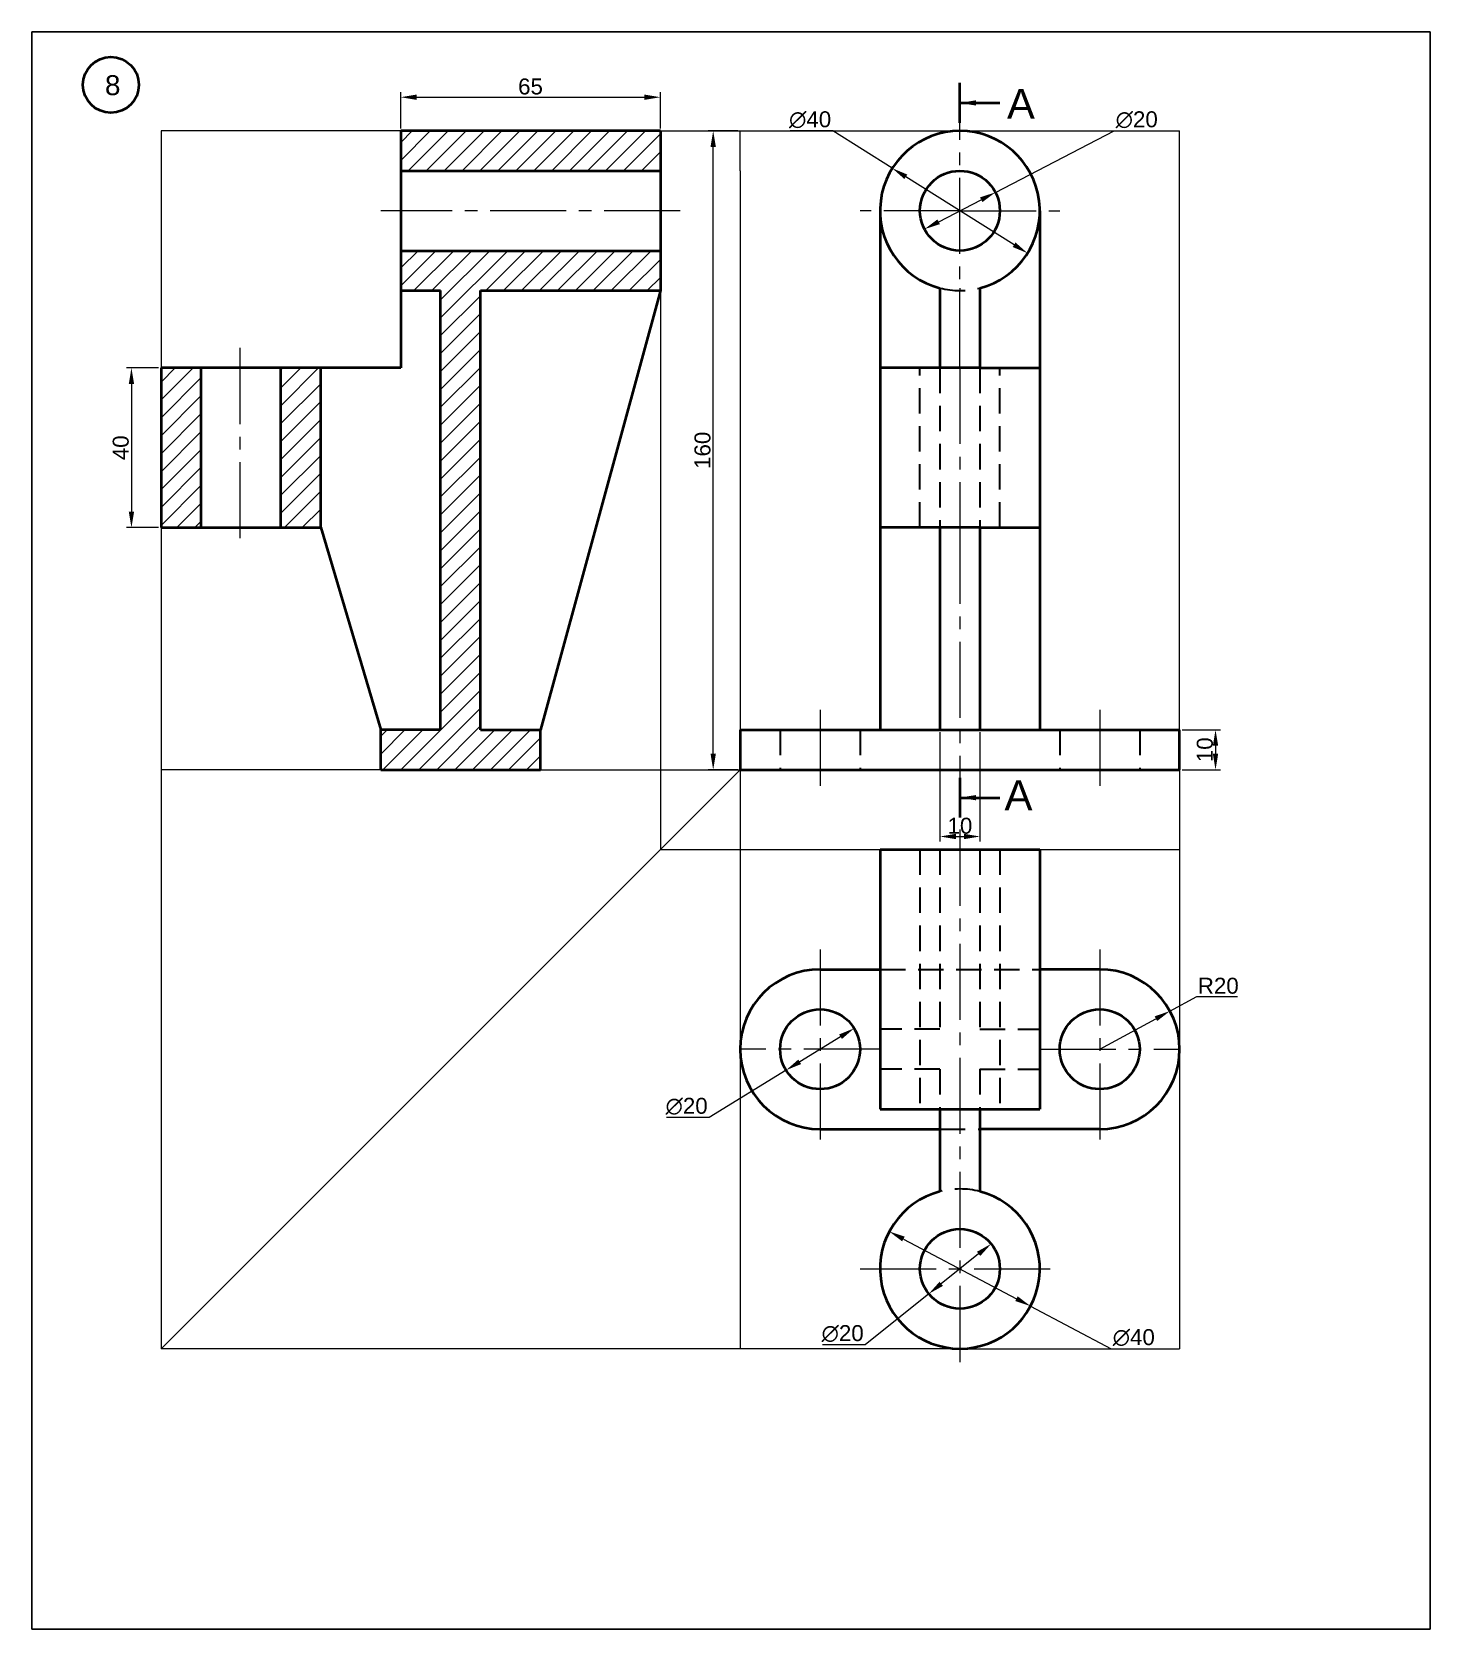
# Model space of a CAD drawing. Header units: millimetres. Extents: x -163670 to 2400, y 0 to 52589.
# Drawn here: x 2050 to 2400, y 0 to 400 of the extents above; entities that cross this region are included whole.
import ezdxf

# ---------------------------------------------------------------- set-up
doc = ezdxf.new("R2010")
doc.units = ezdxf.units.MM
doc.linetypes.add('CENTER2', pattern=[28.575, 19.05, -3.175, 3.175, -3.175])
doc.linetypes.add('DASHED2', pattern=[9.525, 6.35, -3.175])
for name, color, linetype, lineweight in [('Centre', 1, 'CENTER2', 20), ('Dim and Hatch', 6, 'Continuous', 20), ('Hidden', 3, 'DASHED2', 30), ('Object', 2, 'Continuous', 40), ('Projection', 5, 'Continuous', 5)]:
    doc.layers.add(name, color=color, linetype=linetype, lineweight=lineweight)
doc.styles.get("Standard").update_dxf_attribs({"font": 'arial.ttf'})
doc.dimstyles.new('ISO-25', dxfattribs={"dimtxt": 4, "dimasz": 4, "dimexe": 1.25, "dimexo": 0.625, "dimtad": 1, "dimtoh": 1, "dimdec": 0, "dimtxsty": 'Standard', "dimcen": 2.5, "dimclrd": 256, "dimclre": 256, "dimclrt": 256, "dimadec": 0, "dimazin": 0, "dimtfac": 1, "dimtdec": 0, "dimtmove": 0, "dimatfit": 2, "dimfxl": 1, "dimlwd": -1, "dimlwe": -1, "dimarcsym": 0})

msp = doc.modelspace()

# ---------------------------------------------------------------- texts
at = {"layer": 'Object', "attachment_point": 1}
for s, width, gutter_width, insert, char_height in [('8', 42.3293, 25, (2068.27, 389.17), 5), ('A', 41.25, 18.75, (2294.09, 385.75), 7.5), ('A', 13.3072, 18.75, (2293.47, 212.59), 7.5)]:
    msp.add_mtext_dynamic_manual_height_columns(s, width=width, gutter_width=gutter_width, heights=[0], dxfattribs=dict(at, insert=insert, char_height=char_height))

# ---------------------------------------------------------------- blocks, each defined once
blk = doc.blocks.new('*D117')
at = {"layer": 'Defpoints', "color": 0, "transparency": 16777216}
for p in [(2207.31, 383.65), (2142.31, 375.22), (2207.31, 375.22)]:
    blk.add_point(p, dxfattribs=at)
at = {"layer": 'Dim and Hatch', "transparency": 16777216}
for p, q in [((2142.31, 375.84), (2142.31, 384.9)), ((2207.31, 375.84), (2207.31, 384.9)), ((2146.31, 383.65), (2203.31, 383.65))]:
    blk.add_line(p, q, dxfattribs=at)
for points in [[(2146.31, 384.32), (2146.31, 382.98), (2142.31, 383.65)], [(2203.31, 384.32), (2203.31, 382.98), (2207.31, 383.65)]]:
    blk.add_solid(points, dxfattribs=at)
at = {"layer": 'Dim and Hatch', "transparency": 16777216, "insert": (2174.81, 386.32), "char_height": 4, "attachment_point": 5}
blk.add_mtext('65', dxfattribs=at)
blk = doc.blocks.new('*D118')
at = {"layer": 'Defpoints', "color": 0, "transparency": 16777216}
for p in [(2082.31, 315.85), (2074.9, 275.85), (2082.31, 275.85)]:
    blk.add_point(p, dxfattribs=at)
at = {"layer": 'Dim and Hatch', "transparency": 16777216}
for p, q in [((2081.69, 315.85), (2073.65, 315.85)), ((2074.9, 311.85), (2074.9, 279.85)), ((2081.69, 275.85), (2073.65, 275.85))]:
    blk.add_line(p, q, dxfattribs=at)
for points in [[(2074.24, 311.85), (2075.57, 311.85), (2074.9, 315.85)], [(2074.24, 279.85), (2075.57, 279.85), (2074.9, 275.85)]]:
    blk.add_solid(points, dxfattribs=at)
at = {"layer": 'Dim and Hatch', "transparency": 16777216, "insert": (2072.24, 295.85), "char_height": 4, "attachment_point": 5, "rotation": 90}
blk.add_mtext('40', dxfattribs=at)
blk = doc.blocks.new('*D119')
at = {"layer": 'Defpoints', "color": 0, "transparency": 16777216}
for p in [(2264.63, 99.56), (2300, 80.87)]:
    blk.add_point(p, dxfattribs=at)
at = {"layer": 'Dim and Hatch', "transparency": 16777216}
for p, q in [((2268.17, 97.69), (2296.46, 82.74)), ((2300, 80.87), (2320.18, 70.22)), ((2320.18, 70.22), (2330.87, 70.22))]:
    blk.add_line(p, q, dxfattribs=at)
for points in [[(2268.48, 98.28), (2267.85, 97.1), (2264.63, 99.56)], [(2296.77, 83.33), (2296.15, 82.15), (2300, 80.87)]]:
    blk.add_solid(points, dxfattribs=at)
at = {"layer": 'Dim and Hatch', "transparency": 16777216, "insert": (2325.83, 72.99), "char_height": 4, "attachment_point": 5}
blk.add_mtext('∅40', dxfattribs=at)
blk = doc.blocks.new('*D120')
at = {"layer": 'Defpoints', "color": 0, "transparency": 16777216}
for p in [(2290.12, 96.47), (2274.51, 83.96)]:
    blk.add_point(p, dxfattribs=at)
at = {"layer": 'Dim and Hatch', "transparency": 16777216}
for p, q in [((2286.99, 93.97), (2277.63, 86.46)), ((2274.51, 83.96), (2258.61, 71.22)), ((2258.61, 71.22), (2247.92, 71.22))]:
    blk.add_line(p, q, dxfattribs=at)
for points in [[(2286.58, 94.49), (2287.41, 93.45), (2290.12, 96.47)], [(2277.21, 86.98), (2278.05, 85.94), (2274.51, 83.96)]]:
    blk.add_solid(points, dxfattribs=at)
at = {"layer": 'Dim and Hatch', "transparency": 16777216, "insert": (2252.95, 73.99), "char_height": 4, "attachment_point": 5}
blk.add_mtext('∅20', dxfattribs=at)
blk = doc.blocks.new('*D121')
at = {"layer": 'Defpoints', "color": 0, "transparency": 16777216}
for p in [(2255.83, 150.45), (2238.8, 139.98)]:
    blk.add_point(p, dxfattribs=at)
at = {"layer": 'Dim and Hatch', "transparency": 16777216}
for p, q in [((2252.42, 148.36), (2242.2, 142.07)), ((2238.8, 139.98), (2219.55, 128.14)), ((2219.55, 128.14), (2208.86, 128.14))]:
    blk.add_line(p, q, dxfattribs=at)
for points in [[(2252.07, 148.93), (2252.77, 147.79), (2255.83, 150.45)], [(2241.85, 142.64), (2242.55, 141.5), (2238.8, 139.98)]]:
    blk.add_solid(points, dxfattribs=at)
at = {"layer": 'Dim and Hatch', "transparency": 16777216, "insert": (2213.89, 130.92), "char_height": 4, "attachment_point": 5}
blk.add_mtext('∅20', dxfattribs=at)
blk = doc.blocks.new('*D122')
at = {"layer": 'Defpoints', "color": 0, "transparency": 16777216}
for p in [(2291.19, 359.82), (2273.43, 350.61)]:
    blk.add_point(p, dxfattribs=at)
at = {"layer": 'Dim and Hatch', "transparency": 16777216}
for p, q in [((2291.19, 359.82), (2320.91, 375.22)), ((2320.91, 375.22), (2331.6, 375.22)), ((2276.99, 352.45), (2287.64, 357.98))]:
    blk.add_line(p, q, dxfattribs=at)
for points in [[(2287.33, 358.57), (2287.95, 357.38), (2291.19, 359.82)], [(2276.68, 353.05), (2277.29, 351.86), (2273.43, 350.61)]]:
    blk.add_solid(points, dxfattribs=at)
at = {"layer": 'Dim and Hatch', "transparency": 16777216, "insert": (2326.57, 377.99), "char_height": 4, "attachment_point": 5}
blk.add_mtext('∅20', dxfattribs=at)
blk = doc.blocks.new('*D123')
at = {"layer": 'Defpoints', "color": 0, "transparency": 16777216}
for p in [(2265.38, 365.85), (2299.25, 344.58)]:
    blk.add_point(p, dxfattribs=at)
at = {"layer": 'Dim and Hatch', "transparency": 16777216}
for p, q in [((2250.47, 375.22), (2239.78, 375.22)), ((2265.38, 365.85), (2250.47, 375.22)), ((2295.86, 346.7), (2268.76, 363.73))]:
    blk.add_line(p, q, dxfattribs=at)
for points in [[(2269.12, 364.29), (2268.41, 363.16), (2265.38, 365.85)], [(2296.22, 347.27), (2295.51, 346.14), (2299.25, 344.58)]]:
    blk.add_solid(points, dxfattribs=at)
at = {"layer": 'Dim and Hatch', "transparency": 16777216, "insert": (2244.81, 377.99), "char_height": 4, "attachment_point": 5}
blk.add_mtext('∅40', dxfattribs=at)
blk = doc.blocks.new('*D124')
at = {"layer": 'Defpoints', "color": 0, "transparency": 16777216}
for p in [(2337.31, 225.22), (2337.31, 215.22), (2346.3, 215.22)]:
    blk.add_point(p, dxfattribs=at)
at = {"layer": 'Dim and Hatch', "transparency": 16777216}
for p, q in [((2337.94, 225.22), (2347.55, 225.22)), ((2346.3, 221.22), (2346.3, 219.22)), ((2337.94, 215.22), (2347.55, 215.22))]:
    blk.add_line(p, q, dxfattribs=at)
for points in [[(2345.63, 221.22), (2346.96, 221.22), (2346.3, 225.22)], [(2345.63, 219.22), (2346.96, 219.22), (2346.3, 215.22)]]:
    blk.add_solid(points, dxfattribs=at)
at = {"layer": 'Dim and Hatch', "transparency": 16777216, "insert": (2343.63, 220.22), "char_height": 4, "attachment_point": 5, "rotation": 90}
blk.add_mtext('10', dxfattribs=at)
blk = doc.blocks.new('*D125')
at = {"layer": 'Defpoints', "color": 0, "transparency": 16777216}
for p in [(2277.31, 225.22), (2287.31, 225.22), (2287.31, 198.5)]:
    blk.add_point(p, dxfattribs=at)
at = {"layer": 'Dim and Hatch', "transparency": 16777216}
for p, q in [((2277.31, 224.59), (2277.31, 197.25)), ((2287.31, 224.59), (2287.31, 197.25)), ((2281.31, 198.5), (2283.31, 198.5))]:
    blk.add_line(p, q, dxfattribs=at)
for points in [[(2281.31, 199.17), (2281.31, 197.83), (2277.31, 198.5)], [(2283.31, 199.17), (2283.31, 197.83), (2287.31, 198.5)]]:
    blk.add_solid(points, dxfattribs=at)
at = {"layer": 'Dim and Hatch', "transparency": 16777216, "insert": (2282.31, 201.17), "char_height": 4, "attachment_point": 5}
blk.add_mtext('10', dxfattribs=at)
blk = doc.blocks.new('*D126')
at = {"layer": 'Defpoints', "color": 0, "transparency": 16777216}
for p in [(2220.54, 375.22), (2227.31, 375.22), (2227.31, 215.22)]:
    blk.add_point(p, dxfattribs=at)
at = {"layer": 'Dim and Hatch', "transparency": 16777216}
for p, q in [((2226.69, 375.22), (2219.29, 375.22)), ((2220.54, 219.22), (2220.54, 371.22)), ((2226.69, 215.22), (2219.29, 215.22))]:
    blk.add_line(p, q, dxfattribs=at)
for points in [[(2219.88, 371.22), (2221.21, 371.22), (2220.54, 375.22)], [(2219.88, 219.22), (2221.21, 219.22), (2220.54, 215.22)]]:
    blk.add_solid(points, dxfattribs=at)
at = {"layer": 'Dim and Hatch', "transparency": 16777216, "insert": (2217.88, 295.22), "char_height": 4, "attachment_point": 5, "rotation": 90}
blk.add_mtext('160', dxfattribs=at)
blk = doc.blocks.new('*D127')
at = {"layer": 'Defpoints', "color": 0, "transparency": 16777216}
for p in [(2334.88, 154.78), (2317.31, 145.22)]:
    blk.add_point(p, dxfattribs=at)
at = {"layer": 'Dim and Hatch', "transparency": 16777216}
for p, q in [((2334.88, 154.78), (2341.59, 158.43)), ((2341.59, 158.43), (2351.76, 158.43)), ((2317.31, 145.22), (2331.37, 152.87))]:
    blk.add_line(p, q, dxfattribs=at)
blk.add_solid([(2331.05, 153.45), (2331.68, 152.28), (2334.88, 154.78)], dxfattribs=at)
at = {"layer": 'Dim and Hatch', "transparency": 16777216, "insert": (2346.98, 161.1), "char_height": 4, "attachment_point": 5}
blk.add_mtext('R20', dxfattribs=at)

# ---------------------------------------------------------------- dimensions: what is measured, and where the dimension line sits
at = {"layer": 'Dim and Hatch'}
for base, p1, p2, picture, middle in [((2207.31, 383.65), (2142.31, 375.22), (2207.31, 375.22), '*D117', (2174.81, 386.32)), ((2287.31, 198.5), (2277.31, 225.22), (2287.31, 225.22), '*D125', (2282.31, 201.17))]:
    dim = msp.add_linear_dim(base=base, p1=p1, p2=p2, dimstyle='ISO-25', dxfattribs=at)
    dim.commit()
    dim.dimension.update_dxf_attribs({"geometry": picture, "text_midpoint": middle})
for p1, p2, picture, middle in [((2299.25, 344.58), (2265.38, 365.85), '*D123', (2244.81, 375.22)), ((2273.43, 350.61), (2291.19, 359.82), '*D122', (2326.57, 375.22)), ((2255.83, 150.45), (2238.8, 139.98), '*D121', (2213.89, 128.14)), ((2290.12, 96.47), (2274.51, 83.96), '*D120', (2252.95, 71.22)), ((2264.63, 99.56), (2300, 80.87), '*D119', (2325.83, 70.22))]:
    dim = msp.add_diameter_dim_2p(p1=p1, p2=p2, dimstyle='ISO-25', dxfattribs=at)
    dim.commit()
    dim.dimension.update_dxf_attribs({"geometry": picture, "text_midpoint": middle, "dimtype": 163})
for base, p1, p2, picture, middle in [((2220.54, 375.22), (2227.31, 215.22), (2227.31, 375.22), '*D126', (2217.88, 295.22)), ((2074.9, 275.85), (2082.31, 315.85), (2082.31, 275.85), '*D118', (2072.24, 295.85)), ((2346.3, 215.22), (2337.31, 225.22), (2337.31, 215.22), '*D124', (2343.63, 220.22))]:
    dim = msp.add_linear_dim(base=base, p1=p1, p2=p2, angle=90, dimstyle='ISO-25', dxfattribs=at)
    dim.commit()
    dim.dimension.update_dxf_attribs({"geometry": picture, "text_midpoint": middle})
dim = msp.add_radius_dim(center=(2317.31, 145.22), mpoint=(2334.88, 154.78), dimstyle='ISO-25', dxfattribs=at)
dim.commit()
dim.dimension.update_dxf_attribs({"geometry": '*D127', "text_midpoint": (2346.98, 158.43), "dimtype": 164})

# ---------------------------------------------------------------- hatches: boundary and pattern name
at = {"layer": 'Dim and Hatch'}
h = msp.add_hatch(dxfattribs=at)
h.set_pattern_fill('ANSI31', color=256)
h.set_pattern_definition([(45, (84.5248, -1918.9547), (-2.245064, 2.245064), [])])
h.paths.add_polyline_path([(2207.31, 365.22), (2207.31, 375.22), (2142.31, 375.22), (2142.31, 365.22)])
h.paths.add_polyline_path([(2152.31, 335.22), (2152.31, 225.22), (2137.31, 225.22), (2137.31, 215.22), (2177.31, 215.22), (2177.31, 225.22), (2162.31, 225.22), (2162.31, 335.22), (2207.31, 335.22), (2207.31, 345.22), (2142.31, 345.22), (2142.31, 335.22)])
h.paths.add_polyline_path([(2122.31, 315.85), (2112.31, 315.85), (2112.31, 275.85), (2122.31, 275.85)])
h.paths.add_polyline_path([(2082.31, 275.85), (2092.31, 275.85), (2092.31, 315.85), (2082.31, 315.85)])

# ---------------------------------------------------------------- linework, layer by layer
msp.add_lwpolyline([(2050, 0), (2400, 0), (2400, 400), (2050, 400)], close=True)
at = {"layer": 'Centre'}
for p, q in [((2282.31, 375.22), (2282.31, 377.22)), ((2282.31, 315.85), (2282.31, 375.22)), ((2212.31, 355.22), (2137.31, 355.22)), ((2282.31, 355.22), (2257.31, 355.22)), ((2282.31, 355.22), (2307.31, 355.22)), ((2102.02, 320.85), (2102.02, 270.85)), ((2282.31, 315.85), (2282.31, 275.85)), ((2282.31, 275.85), (2282.31, 215.22)), ((2247.31, 230.22), (2247.31, 210.22)), ((2317.31, 230.22), (2317.31, 210.22)), ((2282.31, 215.22), (2282.31, 213.22)), ((2282.31, 200.22), (2282.31, 65.22)), ((2247.31, 170.22), (2247.31, 120.22)), ((2317.31, 170.22), (2317.31, 120.22)), ((2262.31, 145.22), (2227.31, 145.22)), ((2302.31, 145.22), (2337.31, 145.22)), ((2257.31, 90.22), (2307.31, 90.22))]:
    msp.add_line(p, q, dxfattribs=at)
at = {"layer": 'Hidden'}
for p, q in [((2272.31, 275.85), (2272.31, 315.85)), ((2277.31, 315.85), (2277.31, 275.85)), ((2287.31, 315.85), (2287.31, 275.85)), ((2292.31, 275.85), (2292.31, 315.85)), ((2237.31, 225.22), (2237.31, 215.22)), ((2257.31, 225.22), (2257.31, 215.22)), ((2307.31, 225.22), (2307.31, 215.22)), ((2327.31, 225.22), (2327.31, 215.22)), ((2272.31, 195.22), (2272.31, 130.22)), ((2277.31, 195.22), (2277.31, 150.22)), ((2287.31, 195.22), (2287.31, 150.22)), ((2292.31, 195.22), (2292.31, 130.22)), ((2262.31, 165.22), (2302.31, 165.22)), ((2277.31, 150.22), (2262.31, 150.22)), ((2287.31, 150.22), (2302.31, 150.22)), ((2277.31, 140.22), (2262.31, 140.22)), ((2277.31, 140.22), (2277.31, 130.22)), ((2287.31, 140.22), (2302.31, 140.22)), ((2287.31, 140.22), (2287.31, 130.22)), ((2277.31, 125.22), (2287.31, 125.22))]:
    msp.add_line(p, q, dxfattribs=at)
for centre, start, end in [((2282.31, 355.22), 255.5225, 284.4775), ((2282.31, 90.22), 75.5225, 104.4775)]:
    msp.add_arc(centre, 20, start, end, dxfattribs=at)
at = {"layer": 'Object'}
for p, q in [((2282.31, 377.22), (2282.31, 387.22)), ((2207.31, 375.22), (2142.31, 375.22)), ((2142.31, 375.22), (2142.31, 335.22)), ((2207.31, 375.22), (2207.31, 335.22)), ((2142.31, 365.22), (2207.31, 365.22)), ((2262.31, 355.22), (2262.31, 225.22)), ((2302.31, 355.22), (2302.31, 225.22)), ((2142.31, 345.22), (2207.31, 345.22)), ((2142.31, 335.22), (2152.31, 335.22)), ((2142.31, 335.22), (2142.31, 315.85)), ((2152.31, 225.22), (2152.31, 335.22)), ((2162.31, 335.22), (2207.31, 335.22)), ((2162.31, 225.22), (2162.31, 335.22)), ((2207.31, 335.22), (2177.31, 225.22)), ((2277.31, 335.85), (2277.31, 315.85)), ((2287.31, 335.85), (2287.31, 315.85)), ((2142.31, 315.85), (2082.31, 315.85)), ((2082.31, 315.85), (2082.31, 275.85)), ((2092.31, 315.85), (2092.31, 275.85)), ((2112.31, 275.85), (2112.31, 315.85)), ((2122.31, 275.85), (2122.31, 315.85)), ((2287.31, 315.85), (2262.31, 315.85)), ((2287.31, 315.85), (2302.31, 315.85)), ((2082.31, 275.85), (2122.31, 275.85)), ((2122.31, 275.85), (2137.31, 225.22)), ((2287.31, 275.85), (2262.31, 275.85)), ((2277.31, 275.85), (2277.31, 225.22)), ((2287.31, 275.85), (2302.31, 275.85)), ((2287.31, 275.85), (2287.31, 225.22)), ((2137.31, 215.22), (2137.31, 225.22)), ((2152.31, 225.22), (2137.31, 225.22)), ((2162.31, 225.22), (2177.31, 225.22)), ((2177.31, 215.22), (2177.31, 225.22)), ((2227.31, 225.22), (2337.31, 225.22)), ((2227.31, 225.22), (2227.31, 215.22)), ((2337.31, 215.22), (2337.31, 225.22)), ((2137.31, 215.22), (2177.31, 215.22)), ((2227.31, 215.22), (2337.31, 215.22)), ((2282.31, 213.22), (2282.31, 203.22)), ((2262.31, 195.22), (2262.31, 130.22)), ((2262.31, 195.22), (2302.31, 195.22)), ((2302.31, 195.22), (2302.31, 130.22)), ((2247.31, 165.22), (2262.31, 165.22)), ((2317.31, 165.22), (2302.31, 165.22)), ((2262.31, 130.22), (2302.31, 130.22)), ((2277.31, 130.22), (2277.31, 109.58)), ((2287.31, 130.22), (2287.31, 109.58)), ((2247.31, 125.22), (2277.31, 125.22)), ((2317.31, 125.22), (2287.31, 125.22))]:
    msp.add_line(p, q, dxfattribs=at)
for centre, radius in [((2069.77, 386.75), 7), ((2282.31, 355.22), 10), ((2247.31, 145.22), 10), ((2317.31, 145.22), 10), ((2282.31, 90.22), 10)]:
    msp.add_circle(centre, radius, dxfattribs=at)
for centre, start, end in [((2282.31, 355.22), 284.4775, 255.5225), ((2247.31, 145.22), 90, 270), ((2317.31, 145.22), 270, 90), ((2282.31, 90.22), 104.4775, 75.5225)]:
    msp.add_arc(centre, 20, start, end, dxfattribs=at)
at = {"layer": 'Projection'}
for p, q in [((2142.31, 375.22), (2082.31, 375.22)), ((2082.31, 375.22), (2082.31, 315.85)), ((2207.31, 375.22), (2207.31, 195.22)), ((2207.31, 375.22), (2282.31, 375.22)), ((2227.31, 365.22), (2227.31, 375.22)), ((2282.31, 375.22), (2302.31, 375.22)), ((2302.31, 375.22), (2337.31, 375.22)), ((2337.31, 225.22), (2337.31, 375.22)), ((2227.31, 365.22), (2227.31, 70.22)), ((2277.31, 335.85), (2277.31, 315.85)), ((2282.31, 335.85), (2282.31, 335.22)), ((2282.31, 335.85), (2282.31, 335.22)), ((2282.31, 335.85), (2282.31, 335.22)), ((2287.31, 335.85), (2287.31, 315.85)), ((2287.31, 335.85), (2287.31, 315.85)), ((2092.31, 275.85), (2092.31, 315.85)), ((2112.31, 275.85), (2112.31, 315.85)), ((2082.31, 275.85), (2082.31, 70.22)), ((2277.31, 275.85), (2277.31, 225.22)), ((2287.31, 275.85), (2287.31, 225.22)), ((2287.31, 275.85), (2287.31, 225.22)), ((2137.31, 215.22), (2082.31, 215.22)), ((2227.31, 215.22), (2082.31, 70.22)), ((2177.31, 215.22), (2227.31, 215.22)), ((2337.31, 215.22), (2337.31, 70.22)), ((2207.31, 195.22), (2262.31, 195.22)), ((2302.31, 195.22), (2337.31, 195.22)), ((2282.31, 70.22), (2082.31, 70.22)), ((2282.31, 70.22), (2337.31, 70.22))]:
    msp.add_line(p, q, dxfattribs=at)

msp.set_redraw_order([(e.dxf.handle, doc.entitydb.next_handle()) for e in msp.query("TEXT MTEXT ATTDEF DIMENSION ARC_DIMENSION")])  # texts and dimensions are drawn at this point

# ---------------------------------------------------------------- leaders
at = {"layer": 'Object'}
for points in [[(2282.31, 382.22), (2292.31, 382.22)], [(2282.31, 208.22), (2292.31, 208.22)]]:
    msp.add_leader(points, dimstyle='ISO-25', dxfattribs=at)

doc.saveas('drawing.dxf')
